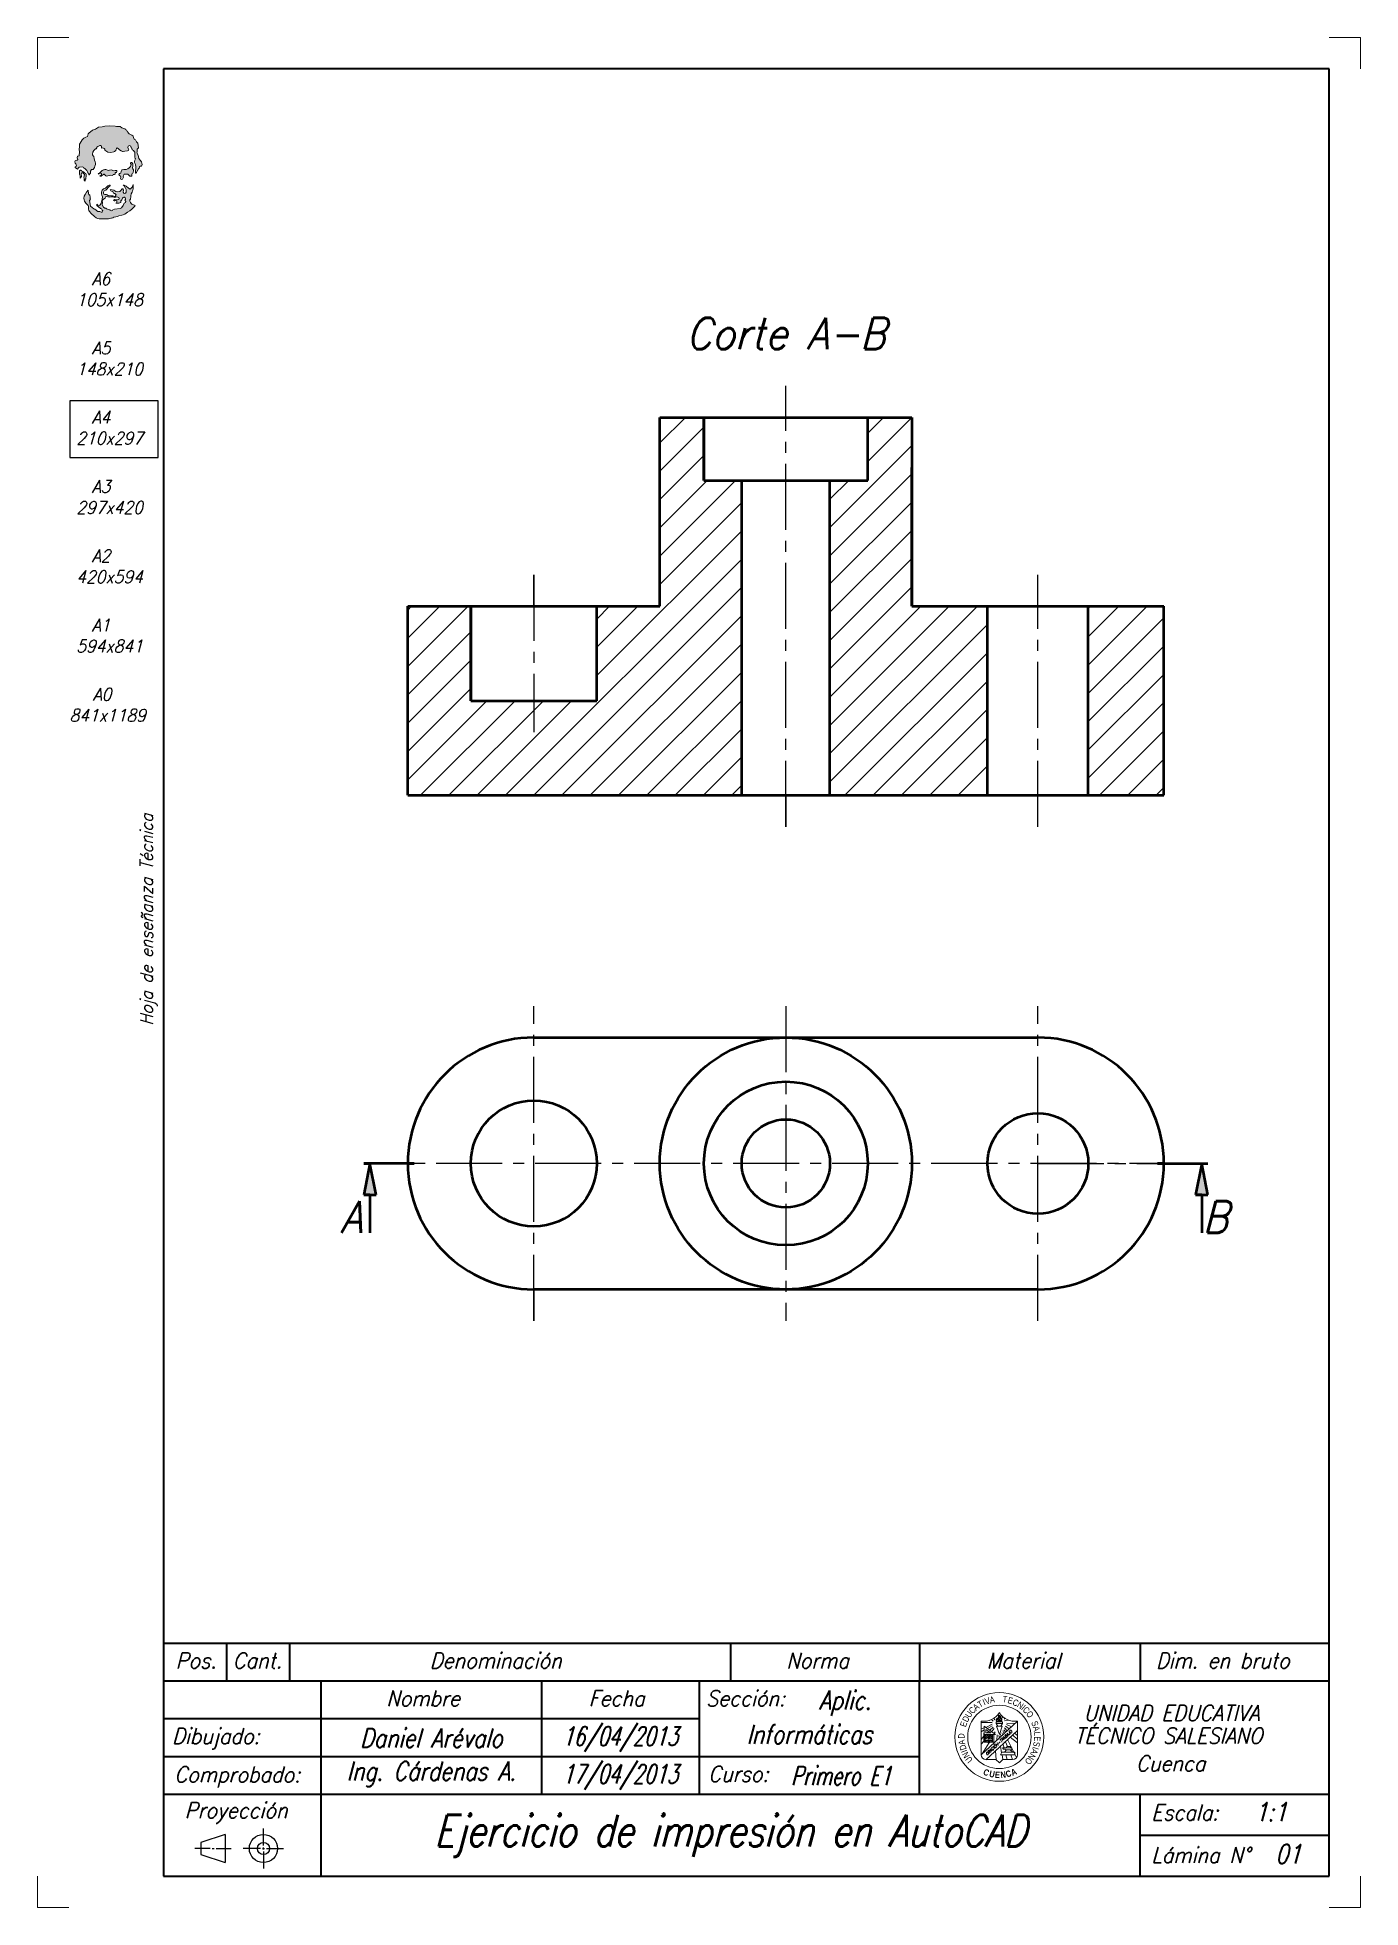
# Model space of a CAD drawing. Header units: millimetres. Extents: x 181 to 391, y 2 to 299.
import ezdxf
from ezdxf.enums import TextEntityAlignment as Align

# ---------------------------------------------------------------- set-up
doc = ezdxf.new("R2010")
doc.units = ezdxf.units.MM
doc.header["$LTSCALE"] = 0.55
doc.linetypes.add('CENTRO2', pattern=[28.575, 19.05, -3.175, 3.175, -3.175])
for name, color, linetype, lineweight in [('CONTINUA FINA', 7, 'Continuous', 25), ('CONTINUA GRUESA', 7, 'Continuous', 50), ('LAMINA 2', 7, 'Continuous', 25), ('LAMINA 3', 7, 'Continuous', 40), ('LAMINA 4', 7, 'Continuous', 13), ('LAMINA 5', 7, 'Continuous', 25), ('LINEA DE EJES', 7, 'CENTRO2', 25)]:
    doc.layers.add(name, color=color, linetype=linetype, lineweight=lineweight)
doc.layers.add('LAMINA 1', color=7, linetype='Continuous')
doc.styles.add('ROMANS', font='romans', dxfattribs={"width": 0.8, "oblique": 15})
doc.styles.add('Rotulación', font='romans.shx', dxfattribs={"oblique": 15, "height": 2.5})
doc.styles.add('tecnica 2.5', font='romans.shx', dxfattribs={"width": 0.9, "oblique": 15, "height": 2.5})
doc.styles.add('tecnica 3.5', font='romans.shx', dxfattribs={"width": 0.9, "oblique": 15, "height": 3.5})
doc.styles.add('tecnica 5', font='romans.shx', dxfattribs={"width": 0.9, "oblique": 15, "height": 5})

msp = doc.modelspace()

# ---------------------------------------------------------------- texts
at = {"layer": 'CONTINUA GRUESA', "style": 'tecnica 5', "oblique": 15, "width": 0.9}
for s, p in [('A', (228.88, 109.28)), ('B', (365.74, 109.28))]:
    msp.add_text(s, height=5, dxfattribs=at).set_placement(p)
at = {"layer": 'LINEA DE EJES', "insert": (299.6, 252.08), "char_height": 5, "attachment_point": 5, "style": 'tecnica 5'}
msp.add_mtext_dynamic_manual_height_columns('Corte A-B', width=40, gutter_width=25, heights=[0], dxfattribs=at)

# ---------------------------------------------------------------- blocks, each defined once
blk = doc.blocks.new('FORMATO_A4_UETS_V2007_')
at = {"layer": 'LAMINA 4'}
h = blk.add_hatch(color=256, dxfattribs=at)
h.paths.add_polyline_path([(15.34, 280.85), (15.25, 281.1), (15.2, 281.29), (15.15, 281.39), (14.96, 281.48), (14.57, 281.68), (14.47, 281.78), (14.37, 281.97), (14.27, 282.12), (14.13, 282.16), (14.03, 282.36), (13.89, 282.46), (13.69, 282.55), (13.4, 282.65), (13.11, 282.82), (12.53, 282.84), (12.33, 282.89), (11.46, 282.94), (10.68, 282.89), (10.29, 282.77), (9.71, 282.75), (9.22, 282.41), (8.73, 282.26), (8.15, 281.78), (8.05, 281.68), (8.01, 281.48), (7.96, 281.24), (7.67, 281.14), (7.37, 281), (7.08, 280.71), (6.79, 280.22), (6.69, 280.03), (6.67, 279.73), (6.62, 279.15), (6.69, 278.86), (6.6, 278.18), (6.35, 278.13), (6.3, 277.89), (6.4, 277.6), (6.3, 277.5), (6.11, 277.45), (6.01, 277.4), (5.96, 277.3), (5.96, 277.21), (6.01, 277.01), (6.11, 276.92), (6.21, 276.62), (6.21, 276.53), (6.11, 276.48), (6.01, 276.45), (6.01, 276.33), (6.38, 276.06), (6.5, 276.3), (6.55, 276.33), (6.64, 276.38), (7.08, 276.45), (7.28, 276.41), (7.35, 276.33), (7.37, 276.24), (7.52, 276.19), (7.76, 275.89), (7.86, 275.85), (7.93, 275.64), (8, 275.51), (8.15, 275.36), (8.15, 275.19), (8.25, 275.17), (8.35, 275.36), (8.44, 275.46), (8.44, 275.75), (8.59, 276.04), (8.64, 276.04), (8.73, 276.02), (8.83, 276.02), (9.03, 276.33), (9.12, 276.53), (9.22, 276.82), (9.22, 277.01), (9.17, 277.21), (9.07, 277.5), (8.98, 277.79), (8.93, 278.08), (8.83, 278.18), (8.76, 278.37), (8.73, 278.47), (8.78, 278.76), (8.93, 279.05), (9.03, 279.15), (9.22, 279.3), (9.32, 279.3), (9.44, 279.44), (9.44, 279.54), (9.61, 279.69), (9.71, 279.73), (9.9, 279.81), (10, 279.83), (10.19, 279.73), (10.19, 279.54), (10.17, 279.39), (10.39, 279.44), (10.58, 279.35), (10.68, 279.25), (10.68, 279.1), (11.16, 278.76), (11.65, 278.71), (12.14, 278.81), (12.23, 278.86), (12.43, 279.03), (12.48, 279.25), (12.53, 279.35), (12.67, 279.44), (12.82, 279.35), (13.01, 279.15), (13.3, 278.96), (13.5, 278.88), (13.59, 278.86), (13.89, 278.91), (14.27, 278.96), (14.47, 279.05), (14.52, 279.15), (14.47, 279.25), (14.35, 279.49), (14.42, 279.73), (14.61, 279.83), (14.81, 279.73), (14.86, 279.44), (15, 279.39), (15.05, 279.15), (15.25, 279.05), (15.34, 278.86), (15.44, 278.76), (15.44, 277.98), (15.51, 277.79), (15.54, 277.69), (15.47, 277.5), (15.39, 277.3), (15.39, 277.11), (15.54, 276.82), (15.59, 276.43), (15.54, 275.55), (15.56, 275.46), (15.64, 275.46), (15.73, 275.55), (15.83, 275.75), (16.02, 276.14), (16.12, 276.24), (16.19, 276.33), (16.22, 276.5), (16.32, 276.53), (16.51, 276.53), (16.61, 276.82), (16.51, 277.21), (16.07, 277.79), (15.98, 278.28), (15.76, 278.67), (15.83, 278.76), (15.83, 279.25), (16.02, 279.44), (15.93, 280.22), (15.73, 280.41), (15.54, 280.71)])
h.paths.add_polyline_path([(7.71, 275.12), (7.74, 275.2), (7.66, 275.37), (7.57, 275.41), (7.47, 275.48), (7.37, 275.6), (7.28, 275.63), (7.18, 275.7), (7.08, 275.75), (6.98, 275.8), (6.96, 275.86), (6.89, 275.89), (6.79, 275.89, 0.414214), (6.69, 275.8), (6.69, 275.21), (6.77, 275.02), (6.77, 274.73), (6.79, 274.63), (6.89, 274.73), (6.96, 274.83), (6.98, 274.92), (6.98, 275.02), (6.94, 275.21), (6.96, 275.26), (6.97, 275.36), (6.96, 275.41), (7.04, 275.51), (7.23, 275.51), (7.37, 275.31), (7.47, 275.21), (7.39, 274.95), (7.36, 274.78), (7.37, 274.73), (7.42, 274.63), (7.42, 274.34), (7.57, 274.19), (7.57, 274.44), (7.67, 274.53), (7.67, 274.73), (7.71, 274.83)])
h.paths.add_polyline_path([(12.33, 275.55), (12.53, 275.55), (12.62, 275.65), (12.62, 275.8, 0.414214), (12.57, 275.85), (12.33, 275.85), (12.14, 275.82), (11.94, 275.85), (11.75, 275.94), (11.46, 275.92), (11.21, 275.85), (11.02, 275.94), (10.87, 276.02), (10.78, 276.04), (10.68, 276.02), (10.58, 275.97), (10.48, 275.94), (10.29, 275.85), (10.14, 275.7), (9.83, 275.46), (9.66, 275.36), (9.71, 275.26), (9.87, 275.41, -1.086319), (10.1, 275.1), (9.9, 274.97), (10.1, 274.95), (10.19, 275), (10.49, 275.23, -0.461268), (10.71, 275.19), (10.78, 275.07), (10.87, 275), (10.97, 274.97), (11.16, 275.02), (11.46, 275.07), (11.65, 275.12), (11.84, 275.07), (11.94, 275.12), (12.04, 275.21), (12.23, 275.24), (12.33, 275.26)])
h.paths.add_polyline_path([(15.25, 275.85), (15.25, 275.94), (15.15, 276.14), (15.1, 276.28), (15.15, 276.53), (15.13, 276.72), (15.15, 276.92), (14.96, 277.11), (14.86, 277.11), (14.76, 277.04), (14.76, 276.96), (14.86, 276.82), (14.76, 276.48), (14.57, 276.28), (14.37, 276.14), (14.08, 276.04), (13.89, 276.02), (13.69, 276.04), (13.5, 275.99), (13.4, 275.94), (13.3, 275.75), (13.21, 275.41), (13.01, 275.36), (12.94, 275.21), (13.01, 275.07), (13.16, 274.97), (13.21, 274.78), (13.18, 274.58), (13.25, 274.49), (13.4, 274.44), (13.5, 274.49), (13.64, 274.78), (13.62, 274.97), (13.69, 275.17), (13.79, 275.26), (14.37, 275.26), (14.69, 274.95), (14.96, 274.97), (14.98, 275.07), (14.96, 275.26), (15.05, 275.36), (15.15, 275.46), (15.17, 275.55)])
h.paths.add_polyline_path([(14.86, 272.15), (15.05, 272.44), (15.08, 272.64), (15.15, 272.74), (15.17, 272.93), (15.2, 273.22), (15.2, 273.61), (15.05, 273.22), (14.86, 273.03), (14.71, 272.88), (14.47, 273.03), (14.08, 273.37), (13.89, 273.46), (13.79, 273.51), (13.59, 273.51), (13.74, 273.42), (13.98, 273.03), (14.08, 272.83), (14.1, 272.64), (14.06, 272.44, -1), (13.62, 272.44), (13.64, 272.71, 0.137555), (13.63, 272.76), (13.62, 272.78), (13.59, 272.87, 0.593772), (13.38, 272.91), (13.21, 272.69), (13.06, 272.54), (12.72, 272.49), (12.43, 272.54), (12.14, 272.74), (11.84, 272.81), (11.55, 272.83), (11.65, 272.64), (11.75, 272.59), (11.94, 272.54), (12.09, 272.25), (12.16, 272.23), (12.29, 272.19, -1.19544), (12.1, 271.76), (11.94, 271.86), (11.65, 271.81), (11.26, 271.86), (11.07, 272.01), (10.97, 272.06), (10.68, 272.06, -0.414214), (10.48, 272.25), (10.48, 272.44, -0.302776), (10.6, 272.62), (10.87, 272.74), (11.36, 273.32), (11.55, 273.42), (11.55, 273.51), (11.41, 273.51), (11.19, 273.42), (10.82, 273.05), (10.48, 272.93), (10.29, 272.74), (10.22, 272.64), (10.19, 272.44), (10.19, 272.15), (10.24, 271.96), (10.34, 271.67), (10.29, 271.28), (10.1, 270.69), (10.05, 270.6), (9.99, 270.43, -0.314197), (9.8, 270.31), (9.61, 270.35), (9.41, 270.5), (9.41, 270.31), (10, 269.82), (10.19, 269.77), (10.27, 269.58), (10.39, 269.43), (10.29, 269.24), (10.1, 269.24), (9.9, 269.33), (9.61, 269.33), (9.12, 269.72), (8.93, 269.77), (8.44, 270.21), (8.25, 271.08), (8.39, 271.18), (8.44, 271.28), (8.39, 271.38), (8.35, 271.57), (8.3, 272.01), (8.15, 272.01), (8.1, 272.25), (8.1, 272.44), (8.05, 272.54), (8.05, 272.74), (7.81, 272.44), (7.57, 272.06), (7.42, 271.76), (7.37, 271.47), (7.4, 271.18), (7.47, 270.99), (7.67, 270.69), (7.86, 270.5), (8.05, 270.31), (8.13, 270.21), (8.13, 269.72), (8.15, 269.53), (8.25, 269.33), (8.54, 269.04), (9.03, 268.56), (9.32, 268.36), (9.51, 268.26), (9.8, 268.17), (11.26, 268.17), (11.46, 268.22), (11.65, 268.31), (11.75, 268.31), (11.94, 268.36), (12.14, 268.46), (12.43, 268.51), (12.72, 268.56), (12.91, 268.65), (13.4, 268.75), (13.59, 268.8), (13.89, 268.95), (14.27, 269.24), (14.66, 269.43), (14.96, 269.72), (15.44, 270.21), (15.49, 270.31), (15.15, 270.45), (14.96, 270.5), (14.86, 270.6), (14.76, 270.79), (14.66, 270.99), (14.66, 271.18), (14.76, 271.28), (14.76, 271.47), (14.81, 271.57), (14.81, 271.86)])
h.paths.add_polyline_path([(13.95, 271.26), (13.89, 271.13), (14.03, 270.94), (13.98, 270.79), (13.74, 270.65), (13.59, 270.31), (13.35, 269.95, -0.247734), (13.11, 269.82), (12.23, 269.72), (11.94, 269.63, -1), (11.55, 269.63), (11.36, 269.63), (10.97, 269.77), (10.87, 269.89), (10.68, 269.89), (10.48, 270.01), (10.29, 270.4), (10.34, 270.79), (10.29, 271.08), (10.48, 271.33), (10.73, 271.47), (10.78, 271.67), (10.97, 271.72), (11.36, 271.62), (11.75, 271.67), (11.94, 271.67), (12.23, 271.57), (12.43, 271.62), (12.62, 271.67), (12.77, 271.62, -1), (12.77, 271.18), (12.23, 271.23), (12.09, 271.08), (12.16, 271.06), (12.23, 271.05), (12.3, 271.06), (12.37, 271.08, -1.15301), (12.43, 270.69), (12.62, 270.65), (12.91, 270.69), (13.21, 270.79), (13.25, 270.94), (13.21, 271.03), (13.4, 271.18), (13.51, 271.47, -1.055127)], flags=16)
h = blk.add_hatch(color=256, dxfattribs=at)
edge = h.paths.add_edge_path()
edge.add_line((152.67, 29.47), (152.67, 29.95))
edge.add_spline(control_points=[(152.67, 29.95), (152.64, 29.97), (152.61, 29.98), (152.57, 29.98), (152.57, 29.97), (152.52, 29.91), (152.51, 29.78), (152.56, 29.54), (152.24, 29.57), (152.38, 29.81), (152.38, 30.03), (152.58, 30.01), (152.58, 30.22), (152.65, 30.22), (152.67, 30.22)], knot_values=[1.721695, 1.721695, 1.721695, 1.721695, 1.781328, 1.796495, 1.796495, 1.796495, 1.967574, 2.083001, 2.203029, 2.390504, 2.519572, 2.588256, 2.740531, 2.785841, 2.785841, 2.785841, 2.785841], degree=3, periodic=0)
edge.add_line((152.67, 30.22), (152.67, 30.52))
edge.add_spline(control_points=[(152.67, 30.52), (152.61, 30.56), (152.5, 30.58), (152.61, 30.1), (152.06, 30.01), (152.2, 29.67), (152.27, 29.47)], knot_values=[0, 0, 0, 0, 0.15117, 0.410637, 0.670845, 1.034622, 1.034622, 1.034622, 1.034622], degree=3, periodic=0)
edge.add_line((152.27, 29.47), (152.67, 29.47))
edge = h.paths.add_edge_path()
edge.add_spline(control_points=[(152.88, 29.47), (152.96, 29.57), (153.11, 29.75), (153.06, 30.1), (152.78, 30.44), (152.67, 30.52)], knot_values=[1.034622, 1.034622, 1.034622, 1.034622, 1.282096, 1.515404, 1.835758, 1.835758, 1.835758, 1.835758], degree=3, periodic=0)
edge.add_line((152.67, 30.52), (152.67, 30.22))
edge.add_spline(control_points=[(152.67, 30.22), (152.7, 30.21), (152.92, 30.03), (153.01, 29.61), (152.68, 29.65), (152.75, 29.82), (152.69, 29.92), (152.67, 29.95)], knot_values=[0.989346, 0.989346, 0.989346, 0.989346, 1.079188, 1.435928, 1.50931, 1.649046, 1.721695, 1.721695, 1.721695, 1.721695], degree=3, periodic=0)
edge.add_line((152.67, 29.95), (152.67, 29.47))
edge.add_line((152.67, 29.47), (152.88, 29.47))
for points in [[(150.34, 27.44), (150.28, 27.44), (150.28, 27.1), (150.34, 27.1)], [(150.34, 27.1), (150.28, 27.1), (150.28, 26.32), (150.34, 26.32)]]:
    blk.add_hatch(color=256, dxfattribs=at).paths.add_polyline_path(points)
h = blk.add_hatch(color=256, dxfattribs=at)
h.paths.add_polyline_path([(150.87, 26.33), (151.01, 26.33, 1), (150.43, 26.33), (150.57, 26.33, -1)])
h.paths.add_polyline_path([(151.45, 26.33), (151.59, 26.33, 1), (151.01, 26.33), (151.15, 26.33, -1)])
at = {"layer": 'LAMINA 2', "color": 7}
for p, q in [((19.15, 239.27), (5.15, 239.27)), ((5.15, 239.27), (5.15, 230.27)), ((19.15, 230.27), (19.15, 239.27)), ((5.15, 230.27), (19.15, 230.27))]:
    blk.add_line(p, q, dxfattribs=at)
at = {"layer": 'LAMINA 2'}
for p, q in [((152.67, 27.1), (152.67, 27.1)), ((35.87, 9.86), (35.87, 12.58)), ((27.39, 9.38), (24.99, 9.38)), ((27.71, 9.38), (28.03, 9.38)), ((28.35, 9.38), (30.75, 9.38)), ((35.39, 9.38), (32.67, 9.38)), ((35.71, 9.38), (36.03, 9.38)), ((35.87, 9.22), (35.87, 9.54)), ((36.35, 9.38), (39.07, 9.38)), ((35.87, 8.9), (35.87, 6.18))]:
    blk.add_line(p, q, dxfattribs=at)
at = {"layer": 'LAMINA 3'}
for p, q in [((20, 292), (20, 5)), ((205, 292), (20, 292)), ((205, 5), (205, 292)), ((20, 42), (205, 42)), ((30, 42), (30, 36)), ((40, 42), (40, 36)), ((110, 42), (110, 36)), ((140, 42), (140, 36)), ((175, 42), (175, 36)), ((20, 36), (205, 36)), ((45, 36), (45, 5)), ((80, 36), (80, 18)), ((105, 36), (105, 18)), ((140, 18), (140, 36)), ((20, 30), (105, 30)), ((20, 24), (140, 24)), ((20, 18), (205, 18)), ((175, 5), (175, 18)), ((175, 11.5), (205, 11.5)), ((20, 5), (205, 5))]:
    blk.add_line(p, q, dxfattribs=at)
at = {"layer": 'LAMINA 4'}
for p, q in [((5, 297), (0, 297)), ((0, 297), (0, 292)), ((210, 297), (205, 297)), ((210, 292), (210, 297)), ((8.73, 282.26), (8.15, 281.78)), ((9.22, 282.41), (8.73, 282.26)), ((9.71, 282.75), (9.22, 282.41)), ((10.29, 282.77), (9.71, 282.75)), ((10.68, 282.89), (10.29, 282.77)), ((11.46, 282.94), (10.68, 282.89)), ((12.33, 282.89), (11.46, 282.94)), ((12.53, 282.84), (12.33, 282.89)), ((13.11, 282.82), (12.53, 282.84)), ((13.4, 282.65), (13.11, 282.82)), ((13.69, 282.55), (13.4, 282.65)), ((13.89, 282.46), (13.69, 282.55)), ((14.03, 282.36), (13.89, 282.46)), ((14.13, 282.16), (14.03, 282.36)), ((14.27, 282.12), (14.13, 282.16)), ((6.67, 279.73), (6.62, 279.15)), ((6.69, 280.03), (6.67, 279.73)), ((6.79, 280.22), (6.69, 280.03)), ((7.08, 280.71), (6.79, 280.22)), ((7.37, 281), (7.08, 280.71)), ((7.67, 281.14), (7.37, 281)), ((7.96, 281.24), (7.67, 281.14)), ((8.01, 281.48), (7.96, 281.24)), ((8.05, 281.68), (8.01, 281.48)), ((8.15, 281.78), (8.05, 281.68)), ((9.03, 279.15), (9.22, 279.3)), ((9.22, 279.3), (9.32, 279.3)), ((9.32, 279.3), (9.44, 279.44)), ((9.44, 279.54), (9.61, 279.69)), ((9.44, 279.44), (9.44, 279.54)), ((9.61, 279.69), (9.71, 279.73)), ((9.71, 279.73), (9.9, 279.81)), ((9.9, 279.81), (10, 279.83)), ((10, 279.83), (10.19, 279.73)), ((10.19, 279.54), (10.17, 279.39)), ((10.17, 279.39), (10.39, 279.44)), ((10.19, 279.73), (10.19, 279.54)), ((10.39, 279.44), (10.58, 279.35)), ((10.58, 279.35), (10.68, 279.25)), ((10.68, 279.25), (10.68, 279.1)), ((12.43, 279.03), (12.48, 279.25)), ((12.48, 279.25), (12.53, 279.35)), ((12.53, 279.35), (12.67, 279.44)), ((12.67, 279.44), (12.82, 279.35)), ((12.82, 279.35), (13.01, 279.15)), ((14.37, 281.97), (14.27, 282.12)), ((14.35, 279.49), (14.42, 279.73)), ((14.47, 279.25), (14.35, 279.49)), ((14.47, 281.78), (14.37, 281.97)), ((14.42, 279.73), (14.61, 279.83)), ((14.57, 281.68), (14.47, 281.78)), ((14.52, 279.15), (14.47, 279.25)), ((14.96, 281.48), (14.57, 281.68)), ((14.61, 279.83), (14.81, 279.73)), ((14.81, 279.73), (14.86, 279.44)), ((14.86, 279.44), (15, 279.39)), ((15.15, 281.39), (14.96, 281.48)), ((15, 279.39), (15.05, 279.15)), ((15.2, 281.29), (15.15, 281.39)), ((15.25, 281.1), (15.2, 281.29)), ((15.34, 280.85), (15.25, 281.1)), ((15.54, 280.71), (15.34, 280.85)), ((15.73, 280.41), (15.54, 280.71)), ((15.93, 280.22), (15.73, 280.41)), ((15.83, 279.25), (16.02, 279.44)), ((15.83, 278.76), (15.83, 279.25)), ((16.02, 279.44), (15.93, 280.22)), ((6.01, 277.4), (5.96, 277.3)), ((5.96, 277.3), (5.96, 277.21)), ((5.96, 277.21), (6.01, 277.01)), ((6.11, 277.45), (6.01, 277.4)), ((6.01, 277.01), (6.11, 276.92)), ((6.11, 276.48), (6.01, 276.45)), ((6.01, 276.45), (6.01, 276.33)), ((6.01, 276.33), (6.38, 276.06)), ((6.3, 277.5), (6.11, 277.45)), ((6.11, 276.92), (6.21, 276.62)), ((6.21, 276.53), (6.11, 276.48)), ((6.21, 276.62), (6.21, 276.53)), ((6.35, 278.13), (6.3, 277.89)), ((6.3, 277.89), (6.4, 277.6)), ((6.4, 277.6), (6.3, 277.5)), ((6.6, 278.18), (6.35, 278.13)), ((6.38, 276.06), (6.5, 276.3)), ((6.5, 276.3), (6.55, 276.33)), ((6.55, 276.33), (6.64, 276.38)), ((6.69, 278.86), (6.6, 278.18)), ((6.62, 279.15), (6.69, 278.86)), ((6.64, 276.38), (7.08, 276.45)), ((7.08, 276.45), (7.28, 276.41)), ((7.28, 276.41), (7.35, 276.33)), ((7.35, 276.33), (7.37, 276.24)), ((7.37, 276.24), (7.52, 276.19)), ((8.73, 278.47), (8.78, 278.76)), ((8.76, 278.37), (8.73, 278.47)), ((8.83, 278.18), (8.76, 278.37)), ((8.78, 278.76), (8.93, 279.05)), ((8.93, 278.08), (8.83, 278.18)), ((8.83, 276.02), (9.03, 276.33)), ((8.93, 279.05), (9.03, 279.15)), ((8.98, 277.79), (8.93, 278.08)), ((9.07, 277.5), (8.98, 277.79)), ((9.03, 276.33), (9.12, 276.53)), ((9.17, 277.21), (9.07, 277.5)), ((9.12, 276.53), (9.22, 276.82)), ((9.22, 277.01), (9.17, 277.21)), ((9.22, 276.82), (9.22, 277.01)), ((10.68, 279.1), (11.16, 278.76)), ((11.16, 278.76), (11.65, 278.71)), ((11.65, 278.71), (12.14, 278.81)), ((12.14, 278.81), (12.23, 278.86)), ((12.23, 278.86), (12.43, 279.03)), ((13.01, 279.15), (13.3, 278.96)), ((13.3, 278.96), (13.5, 278.88)), ((13.5, 278.88), (13.59, 278.86)), ((13.59, 278.86), (13.89, 278.91)), ((13.89, 278.91), (14.27, 278.96)), ((14.27, 278.96), (14.47, 279.05)), ((14.37, 276.14), (14.57, 276.28)), ((14.47, 279.05), (14.52, 279.15)), ((14.57, 276.28), (14.76, 276.48)), ((14.76, 277.04), (14.86, 277.11)), ((14.76, 276.96), (14.76, 277.04)), ((14.86, 276.82), (14.76, 276.96)), ((14.76, 276.48), (14.86, 276.82)), ((14.86, 277.11), (14.96, 277.11)), ((14.96, 277.11), (15.15, 276.92)), ((15.05, 279.15), (15.25, 279.05)), ((15.15, 276.53), (15.1, 276.28)), ((15.1, 276.28), (15.15, 276.14)), ((15.15, 276.92), (15.13, 276.72)), ((15.13, 276.72), (15.15, 276.53)), ((15.25, 279.05), (15.34, 278.86)), ((15.34, 278.86), (15.44, 278.76)), ((15.47, 277.5), (15.39, 277.3)), ((15.39, 277.3), (15.39, 277.11)), ((15.39, 277.11), (15.54, 276.82)), ((15.44, 278.76), (15.44, 277.98)), ((15.44, 277.98), (15.51, 277.79)), ((15.54, 277.69), (15.47, 277.5)), ((15.51, 277.79), (15.54, 277.69)), ((15.54, 276.82), (15.59, 276.43)), ((15.59, 276.43), (15.54, 275.55)), ((15.76, 278.67), (15.83, 278.76)), ((15.98, 278.28), (15.76, 278.67)), ((16.07, 277.79), (15.98, 278.28)), ((16.02, 276.14), (16.12, 276.24)), ((16.51, 277.21), (16.07, 277.79)), ((16.12, 276.24), (16.19, 276.33)), ((16.19, 276.33), (16.22, 276.5)), ((16.22, 276.5), (16.32, 276.53)), ((16.32, 276.53), (16.51, 276.53)), ((16.61, 276.82), (16.51, 277.21)), ((16.51, 276.53), (16.61, 276.82)), ((6.69, 275.21), (6.69, 275.8)), ((6.77, 275.02), (6.69, 275.21)), ((6.77, 274.73), (6.77, 275.02)), ((6.79, 274.63), (6.77, 274.73)), ((6.79, 275.89), (6.89, 275.89)), ((6.89, 274.73), (6.79, 274.63)), ((6.96, 275.86), (6.89, 275.89)), ((6.96, 274.83), (6.89, 274.73)), ((6.96, 275.26), (6.94, 275.21)), ((6.94, 275.21), (6.98, 275.02)), ((6.98, 275.8), (6.96, 275.86)), ((6.96, 275.41), (7.04, 275.51)), ((6.96, 275.41), (6.97, 275.36)), ((6.96, 275.26), (6.97, 275.36)), ((6.98, 274.92), (6.96, 274.83)), ((7.08, 275.75), (6.98, 275.8)), ((6.98, 275.02), (6.98, 274.92)), ((7.23, 275.51), (7.04, 275.51)), ((7.18, 275.7), (7.08, 275.75)), ((7.28, 275.63), (7.18, 275.7)), ((7.37, 275.31), (7.23, 275.51)), ((7.37, 275.6), (7.28, 275.63)), ((7.36, 274.78), (7.39, 274.95)), ((7.37, 274.73), (7.36, 274.78)), ((7.37, 275.6), (7.47, 275.48)), ((7.47, 275.21), (7.37, 275.31)), ((7.42, 274.63), (7.37, 274.73)), ((7.39, 274.95), (7.47, 275.21)), ((7.42, 274.34), (7.42, 274.63)), ((7.57, 274.19), (7.42, 274.34)), ((7.57, 275.41), (7.47, 275.48)), ((7.52, 276.19), (7.76, 275.89)), ((7.66, 275.37), (7.57, 275.41)), ((7.67, 274.53), (7.57, 274.44)), ((7.57, 274.44), (7.57, 274.19)), ((7.66, 275.37), (7.74, 275.2)), ((7.71, 274.83), (7.67, 274.73)), ((7.67, 274.73), (7.67, 274.53)), ((7.74, 275.2), (7.71, 275.12)), ((7.71, 275.12), (7.71, 274.83)), ((7.76, 275.89), (7.86, 275.85)), ((7.86, 275.85), (7.93, 275.64)), ((7.93, 275.64), (8, 275.51)), ((8, 275.51), (8.15, 275.36)), ((8.15, 275.36), (8.15, 275.19)), ((8.15, 275.19), (8.25, 275.17)), ((8.25, 275.17), (8.35, 275.36)), ((8.35, 275.36), (8.44, 275.46)), ((8.44, 275.75), (8.59, 276.04)), ((8.44, 275.46), (8.44, 275.75)), ((8.59, 276.04), (8.64, 276.04)), ((8.64, 276.04), (8.73, 276.02)), ((8.73, 276.02), (8.83, 276.02)), ((9.83, 275.46), (9.66, 275.36)), ((9.66, 275.36), (9.71, 275.26)), ((9.71, 275.26), (9.87, 275.41)), ((9.83, 275.46), (10.14, 275.7)), ((9.9, 274.97), (10.1, 275.1)), ((9.9, 274.97), (10.1, 274.95)), ((10.1, 274.95), (10.19, 275)), ((10.29, 275.85), (10.14, 275.7)), ((10.19, 275), (10.49, 275.23)), ((10.48, 275.94), (10.29, 275.85)), ((10.58, 275.97), (10.48, 275.94)), ((10.68, 276.02), (10.58, 275.97)), ((10.78, 276.04), (10.68, 276.02)), ((10.78, 275.07), (10.71, 275.19)), ((10.87, 276.02), (10.78, 276.04)), ((10.78, 275.07), (10.87, 275)), ((11.19, 273.42), (10.82, 273.05)), ((11.02, 275.94), (10.87, 276.02)), ((10.87, 275), (10.97, 274.97)), ((10.87, 272.74), (11.36, 273.32)), ((10.97, 274.97), (11.16, 275.02)), ((11.21, 275.85), (11.02, 275.94)), ((11.16, 275.02), (11.46, 275.07)), ((11.41, 273.51), (11.19, 273.42)), ((11.46, 275.92), (11.21, 275.85)), ((11.36, 273.32), (11.55, 273.42)), ((11.55, 273.51), (11.41, 273.51)), ((11.75, 275.94), (11.46, 275.92)), ((11.46, 275.07), (11.65, 275.12)), ((11.55, 273.42), (11.55, 273.51)), ((11.65, 275.12), (11.84, 275.07)), ((11.94, 275.85), (11.75, 275.94)), ((11.84, 275.07), (11.94, 275.12)), ((12.14, 275.82), (11.94, 275.85)), ((11.94, 275.12), (12.04, 275.21)), ((12.04, 275.21), (12.23, 275.24)), ((12.33, 275.85), (12.14, 275.82)), ((12.23, 275.24), (12.33, 275.26)), ((12.57, 275.85), (12.33, 275.85)), ((12.33, 275.26), (12.33, 275.55)), ((12.33, 275.55), (12.53, 275.55)), ((12.53, 275.55), (12.62, 275.65)), ((12.62, 275.65), (12.62, 275.8)), ((12.94, 275.21), (13.01, 275.36)), ((13.01, 275.07), (12.94, 275.21)), ((13.01, 275.36), (13.21, 275.41)), ((13.16, 274.97), (13.01, 275.07)), ((13.21, 274.78), (13.16, 274.97)), ((13.18, 274.58), (13.21, 274.78)), ((13.25, 274.49), (13.18, 274.58)), ((13.21, 275.41), (13.3, 275.75)), ((13.4, 274.44), (13.25, 274.49)), ((13.3, 275.75), (13.4, 275.94)), ((13.4, 275.94), (13.5, 275.99)), ((13.5, 274.49), (13.4, 274.44)), ((13.5, 275.99), (13.69, 276.04)), ((13.64, 274.78), (13.5, 274.49)), ((13.79, 273.51), (13.59, 273.51)), ((13.59, 273.51), (13.74, 273.42)), ((13.69, 275.17), (13.62, 274.97)), ((13.62, 274.97), (13.64, 274.78)), ((13.69, 276.04), (13.89, 276.02)), ((13.79, 275.26), (13.69, 275.17)), ((13.74, 273.42), (13.98, 273.03)), ((14.37, 275.26), (13.79, 275.26)), ((13.89, 273.46), (13.79, 273.51)), ((13.89, 276.02), (14.08, 276.04)), ((14.08, 273.37), (13.89, 273.46)), ((14.08, 276.04), (14.37, 276.14)), ((14.47, 273.03), (14.08, 273.37)), ((14.69, 274.95), (14.37, 275.26)), ((14.96, 274.97), (14.69, 274.95)), ((15.05, 275.36), (14.96, 275.26)), ((14.96, 275.26), (14.98, 275.07)), ((14.98, 275.07), (14.96, 274.97)), ((15.15, 275.46), (15.05, 275.36)), ((15.2, 273.61), (15.05, 273.22)), ((15.15, 276.14), (15.25, 275.94)), ((15.17, 275.55), (15.15, 275.46)), ((15.25, 275.85), (15.17, 275.55)), ((15.2, 273.22), (15.2, 273.61)), ((15.25, 275.94), (15.25, 275.85)), ((15.54, 275.55), (15.56, 275.46)), ((15.56, 275.46), (15.64, 275.46)), ((15.64, 275.46), (15.73, 275.55)), ((15.73, 275.55), (15.83, 275.75)), ((15.83, 275.75), (16.02, 276.14)), ((7.42, 271.76), (7.37, 271.47)), ((7.37, 271.47), (7.4, 271.18)), ((7.4, 271.18), (7.47, 270.99)), ((7.57, 272.06), (7.42, 271.76)), ((7.47, 270.99), (7.67, 270.69)), ((7.81, 272.44), (7.57, 272.06)), ((7.67, 270.69), (7.86, 270.5)), ((8.05, 272.74), (7.81, 272.44)), ((7.86, 270.5), (8.05, 270.31)), ((8.05, 272.54), (8.05, 272.74)), ((8.1, 272.44), (8.05, 272.54)), ((8.05, 270.31), (8.13, 270.21)), ((8.1, 272.25), (8.1, 272.44)), ((8.15, 272.01), (8.1, 272.25)), ((8.3, 272.01), (8.15, 272.01)), ((8.25, 271.08), (8.39, 271.18)), ((8.44, 270.21), (8.25, 271.08)), ((8.35, 271.57), (8.3, 272.01)), ((8.39, 271.38), (8.35, 271.57)), ((8.44, 271.28), (8.39, 271.38)), ((8.39, 271.18), (8.44, 271.28)), ((9.61, 270.35), (9.41, 270.5)), ((9.41, 270.5), (9.41, 270.31)), ((9.41, 270.31), (10, 269.82)), ((9.8, 270.31), (9.61, 270.35)), ((10.05, 270.6), (9.99, 270.43)), ((10.1, 270.69), (10.05, 270.6)), ((10.29, 271.28), (10.1, 270.69)), ((10.22, 272.64), (10.19, 272.44)), ((10.19, 272.44), (10.19, 272.15)), ((10.19, 272.15), (10.24, 271.96)), ((10.29, 272.74), (10.22, 272.64)), ((10.24, 271.96), (10.34, 271.67)), ((10.48, 272.93), (10.29, 272.74)), ((10.34, 271.67), (10.29, 271.28)), ((10.48, 271.33), (10.29, 271.08)), ((10.29, 271.08), (10.34, 270.79)), ((10.34, 270.79), (10.29, 270.4)), ((10.29, 270.4), (10.48, 270.01)), ((10.82, 273.05), (10.48, 272.93)), ((10.48, 272.44), (10.48, 272.25)), ((10.73, 271.47), (10.48, 271.33)), ((10.87, 272.74), (10.6, 272.62)), ((10.97, 272.06), (10.68, 272.06)), ((10.78, 271.67), (10.73, 271.47)), ((10.97, 271.72), (10.78, 271.67)), ((11.07, 272.01), (10.97, 272.06)), ((11.36, 271.62), (10.97, 271.72)), ((11.26, 271.86), (11.07, 272.01)), ((11.65, 271.81), (11.26, 271.86)), ((11.75, 271.67), (11.36, 271.62)), ((11.84, 272.81), (11.55, 272.83)), ((11.55, 272.83), (11.65, 272.64)), ((11.65, 272.64), (11.75, 272.59)), ((11.94, 271.86), (11.65, 271.81)), ((11.75, 272.59), (11.94, 272.54)), ((11.94, 271.67), (11.75, 271.67)), ((12.14, 272.74), (11.84, 272.81)), ((11.94, 272.54), (12.09, 272.25)), ((11.94, 271.86), (12.1, 271.76)), ((12.23, 271.57), (11.94, 271.67)), ((12.09, 272.25), (12.16, 272.23)), ((12.09, 271.08), (12.23, 271.23)), ((12.16, 271.06), (12.09, 271.08)), ((12.43, 272.54), (12.14, 272.74)), ((12.16, 272.23), (12.29, 272.19)), ((12.16, 271.06), (12.23, 271.05)), ((12.43, 271.62), (12.23, 271.57)), ((12.23, 271.23), (12.77, 271.18)), ((12.23, 271.05), (12.3, 271.06)), ((12.3, 271.06), (12.37, 271.08)), ((12.72, 272.49), (12.43, 272.54)), ((12.62, 271.67), (12.43, 271.62)), ((12.62, 270.65), (12.43, 270.69)), ((12.77, 271.62), (12.62, 271.67)), ((12.91, 270.69), (12.62, 270.65)), ((13.06, 272.54), (12.72, 272.49)), ((13.21, 270.79), (12.91, 270.69)), ((13.21, 272.69), (13.06, 272.54)), ((13.21, 272.69), (13.38, 272.91)), ((13.4, 271.18), (13.21, 271.03)), ((13.21, 271.03), (13.25, 270.94)), ((13.25, 270.94), (13.21, 270.79)), ((13.59, 270.31), (13.35, 269.95)), ((13.4, 271.18), (13.51, 271.47)), ((13.62, 272.78), (13.59, 272.87)), ((13.59, 270.31), (13.74, 270.65)), ((13.63, 272.76), (13.62, 272.78)), ((13.62, 272.44), (13.64, 272.71)), ((13.74, 270.65), (13.98, 270.79)), ((13.89, 271.13), (13.95, 271.26)), ((14.03, 270.94), (13.89, 271.13)), ((13.98, 273.03), (14.08, 272.83)), ((13.98, 270.79), (14.03, 270.94)), ((14.1, 272.64), (14.06, 272.44)), ((14.08, 272.83), (14.1, 272.64)), ((14.71, 272.88), (14.47, 273.03)), ((14.66, 271.18), (14.76, 271.28)), ((14.66, 270.99), (14.66, 271.18)), ((14.76, 270.79), (14.66, 270.99)), ((14.86, 273.03), (14.71, 272.88)), ((14.76, 271.47), (14.81, 271.57)), ((14.76, 271.28), (14.76, 271.47)), ((14.86, 270.6), (14.76, 270.79)), ((14.81, 271.86), (14.86, 272.15)), ((14.81, 271.57), (14.81, 271.86)), ((15.05, 273.22), (14.86, 273.03)), ((14.86, 272.15), (15.05, 272.44)), ((14.96, 270.5), (14.86, 270.6)), ((15.15, 270.45), (14.96, 270.5)), ((15.05, 272.44), (15.08, 272.64)), ((15.08, 272.64), (15.15, 272.74)), ((15.15, 272.74), (15.17, 272.93)), ((15.49, 270.31), (15.15, 270.45)), ((15.17, 272.93), (15.2, 273.22)), ((15.44, 270.21), (15.49, 270.31)), ((8.13, 270.21), (8.13, 269.72)), ((8.13, 269.72), (8.15, 269.53)), ((8.15, 269.53), (8.25, 269.33)), ((8.25, 269.33), (8.54, 269.04)), ((8.93, 269.77), (8.44, 270.21)), ((8.54, 269.04), (9.03, 268.56)), ((9.12, 269.72), (8.93, 269.77)), ((9.03, 268.56), (9.32, 268.36)), ((9.61, 269.33), (9.12, 269.72)), ((9.32, 268.36), (9.51, 268.26)), ((9.51, 268.26), (9.8, 268.17)), ((9.9, 269.33), (9.61, 269.33)), ((9.8, 268.17), (11.26, 268.17)), ((10.1, 269.24), (9.9, 269.33)), ((10, 269.82), (10.19, 269.77)), ((10.29, 269.24), (10.1, 269.24)), ((10.19, 269.77), (10.27, 269.58)), ((10.27, 269.58), (10.39, 269.43)), ((10.39, 269.43), (10.29, 269.24)), ((10.48, 270.01), (10.68, 269.89)), ((10.68, 269.89), (10.87, 269.89)), ((10.87, 269.89), (10.97, 269.77)), ((10.97, 269.77), (11.36, 269.63)), ((11.26, 268.17), (11.46, 268.22)), ((11.36, 269.63), (11.55, 269.63)), ((11.46, 268.22), (11.65, 268.31)), ((11.65, 268.31), (11.75, 268.31)), ((11.75, 268.31), (11.94, 268.36)), ((11.94, 269.63), (12.23, 269.72)), ((11.94, 268.36), (12.14, 268.46)), ((12.14, 268.46), (12.43, 268.51)), ((12.23, 269.72), (13.11, 269.82)), ((12.43, 268.51), (12.72, 268.56)), ((12.72, 268.56), (12.91, 268.65)), ((12.91, 268.65), (13.4, 268.75)), ((13.4, 268.75), (13.59, 268.8)), ((13.59, 268.8), (13.89, 268.95)), ((13.89, 268.95), (14.27, 269.24)), ((14.27, 269.24), (14.66, 269.43)), ((14.66, 269.43), (14.96, 269.72)), ((14.96, 269.72), (15.44, 270.21)), ((151.68, 29.61), (151.43, 29.85)), ((151.94, 29.83), (151.79, 30.06)), ((153.11, 30.14), (153.31, 30.23)), ((153.42, 29.94), (153.55, 30.05)), ((153.5, 29.66), (154.18, 29.74)), ((155.55, 29.62), (149.78, 24.27)), ((149.78, 29.62), (149.78, 24.27)), ((151.55, 29.37), (149.78, 29.37)), ((150.25, 28.53), (149.78, 28.36)), ((150.25, 28.21), (149.78, 27.93)), ((150.22, 27.2), (149.78, 26.71)), ((150.22, 27.71), (150.25, 27.71)), ((150.22, 26.27), (150.22, 27.71)), ((150.25, 28.8), (150.25, 27.47)), ((152.06, 27.47), (150.25, 28.8)), ((150.25, 27.47), (152.06, 27.47)), ((150.28, 26.32), (150.28, 27.44)), ((150.28, 27.44), (150.34, 27.44)), ((150.34, 27.44), (150.34, 26.32)), ((150.43, 27.28), (150.43, 26.33)), ((151.52, 29.11), (150.51, 28.62)), ((151.29, 27.73), (150.51, 28.3)), ((150.51, 28.3), (150.51, 27.73)), ((150.51, 27.73), (151.29, 27.73)), ((155.55, 28.13), (150.52, 23.47)), ((150.94, 27.98), (150.74, 27.73)), ((151.55, 28.86), (150.78, 28.42)), ((151.01, 27.28), (151.01, 26.33)), ((151.01, 27.28), (151.01, 26.33)), ((151.68, 28.65), (151.15, 28.15)), ((151.87, 28.45), (151.44, 27.93)), ((151.59, 27.28), (151.59, 26.33)), ((151.8, 26.27), (151.8, 27.47)), ((152, 27.93), (151.82, 27.65)), ((152.67, 29.47), (152.16, 29.47)), ((152.16, 29.47), (152.16, 29.21)), ((152.16, 29.21), (152.67, 29.21)), ((152.16, 29.21), (152.44, 28.79)), ((152.21, 28.79), (152.67, 27.47)), ((152.67, 28.79), (152.21, 28.79)), ((152.3, 27.45), (152.27, 26.57)), ((152.57, 27.32), (152.7, 26.98)), ((152.67, 29.47), (153.17, 29.47)), ((153.17, 29.21), (152.67, 29.21)), ((153.12, 28.79), (152.67, 27.47)), ((152.67, 28.79), (153.12, 28.79)), ((152.75, 27.71), (152.94, 27.2)), ((153.17, 29.21), (152.89, 28.79)), ((153.08, 27.73), (153.22, 27.45)), ((153.17, 29.47), (153.17, 29.21)), ((153.2, 28.08), (153.45, 27.66)), ((153.37, 28.25), (153.68, 27.88)), ((153.46, 28.52), (153.89, 28.08)), ((153.66, 28.83), (154.23, 28.39)), ((153.8, 29.05), (154.57, 28.71)), ((153.85, 29.31), (155.15, 29.24)), ((154.41, 27.08), (155.55, 26.17)), ((154.77, 27.41), (155.55, 26.67)), ((155.09, 27.7), (155.55, 27.33)), ((155.55, 29.62), (155.55, 24.27)), ((150.22, 26.44), (149.78, 25.94)), ((151.01, 26.12), (149.95, 24.43)), ((150.84, 26.27), (150.22, 26.27)), ((150.34, 26.32), (150.28, 26.32)), ((150.43, 26.33), (150.57, 26.33)), ((150.84, 26.27), (151.01, 26.12)), ((150.87, 26.33), (151.01, 26.33)), ((151.01, 26.33), (151.15, 26.33)), ((151.18, 26.27), (151.01, 26.12)), ((151.18, 26.27), (151.8, 26.27)), ((151.45, 26.33), (151.59, 26.33)), ((152.04, 24.88), (152.16, 23.47)), ((152.84, 25.62), (153.03, 24.58)), ((153.07, 24.66), (152.86, 24.26)), ((152.86, 24.26), (155.15, 24.26)), ((153.47, 24.66), (153.07, 24.66)), ((153.1, 24.26), (153.23, 23.5)), ((153.16, 25.39), (154.63, 25.39)), ((153.35, 25.15), (153.16, 25.39)), ((153.24, 25.99), (153.41, 25.39)), ((153.64, 25.15), (153.35, 25.15)), ((153.47, 24.66), (153.81, 25.07)), ((154.8, 24.66), (153.47, 24.66)), ((153.62, 26.34), (153.95, 25.59)), ((153.69, 25.07), (153.64, 25.15)), ((154.63, 25.07), (153.69, 25.07)), ((153.71, 24.26), (153.92, 23.5)), ((153.84, 25.59), (153.74, 25.39)), ((154.46, 25.59), (153.84, 25.59)), ((153.97, 26.67), (155.41, 23.83)), ((154.8, 24.66), (154.4, 25.07)), ((154.46, 25.39), (154.46, 25.59)), ((154.5, 24.26), (154.77, 23.5)), ((154.63, 25.39), (154.63, 25.07)), ((155.15, 24.66), (154.8, 24.66)), ((155.15, 24.26), (155.15, 24.66)), ((150.55, 23.5), (152.12, 23.5)), ((152.12, 23.5), (152.67, 23)), ((153.21, 23.5), (152.67, 23)), ((154.78, 23.5), (153.21, 23.5)), ((0, 5), (0, 0)), ((210, 0), (210, 5)), ((0, 0), (5, 0)), ((205, 0), (210, 0))]:
    blk.add_line(p, q, dxfattribs=at)
for radius in [7.05, 5.03]:
    blk.add_circle((152.67, 27.1), radius, dxfattribs=at)
for centre, radius, start, end in [((6.79, 275.8), 0.0972, 90, 180), ((10, 275.26), 0.194, 302.3335, 131.8103), ((10.58, 275.12), 0.146, 29.2776, 128.3271), ((12.57, 275.8), 0.0486, 0, 90), ((9.8, 270.5), 0.194, 270, 339.7703), ((10.68, 272.44), 0.194, 112.6199, 180), ((10.68, 272.25), 0.194, 180, 270), ((12.23, 271.96), 0.243, 236.1962, 76.5446), ((12.43, 270.89), 0.194, 270, 106.2602), ((12.77, 271.4), 0.219, 270, 90), ((13.47, 272.83), 0.121, 19.3263, 142.1289), ((13.74, 271.38), 0.243, 331.9275, 158.0737), ((13.84, 272.44), 0.219, 180, 0), ((13.54, 272.72), 0.0972, 355.2364, 26.5651), ((11.75, 269.63), 0.194, 180, 0), ((13.11, 270.11), 0.292, 270, 325.6559), ((150.22, 32.43), 2.85, 261.1703, 329.3591), ((155.12, 32.43), 2.85, 210.6409, 278.8297), ((150.72, 27.28), 0.289, 137.9015, 180), ((150.72, 27.28), 0.289, 0, 42.0985), ((151.3, 27.28), 0.289, 137.9015, 180), ((151.3, 27.28), 0.289, 0, 42.0985), ((150.55, 24.27), 0.77, 180, 270), ((150.72, 26.33), 0.289, 0, 180), ((150.72, 26.33), 0.152, 0, 180), ((151.3, 26.33), 0.289, 0, 180), ((151.3, 26.33), 0.152, 0, 180), ((154.78, 24.27), 0.77, 270, 0)]:
    blk.add_arc(centre, radius, start, end, dxfattribs=at)
blk.add_open_spline([(152.27, 29.47), (152.2, 29.67), (152.06, 30.01), (152.61, 30.1), (152.45, 30.81), (153.05, 30.16), (153.11, 29.75), (152.96, 29.57), (152.88, 29.47)], degree=3, knots=[0, 0, 0, 0, 0.363777, 0.623986, 0.883452, 1.354977, 1.588285, 1.835758, 1.835758, 1.835758, 1.835758], dxfattribs=at)
blk.add_open_spline([(152.27, 29.47), (152.2, 29.67), (152.06, 30.01), (152.61, 30.1), (152.45, 30.81), (153.05, 30.16), (153.11, 29.75), (152.96, 29.57), (152.88, 29.47)], degree=3, knots=[0, 0, 0, 0, 0.363777, 0.623986, 0.883452, 1.354977, 1.588285, 1.835758, 1.835758, 1.835758, 1.835758], dxfattribs=at)
at = {"layer": 'LAMINA 4', "start_tangent": (-0.6303, -0.776352), "end_tangent": (-0.6303, -0.776352)}
blk.add_spline([(152.57, 29.97), (152.52, 29.74), (152.51, 29.58), (152.34, 29.59), (152.36, 29.85), (152.43, 30.01), (152.52, 30.03), (152.62, 30.21), (152.78, 30.13), (152.84, 29.64), (152.74, 29.66), (152.72, 29.85), (152.59, 29.98), (152.57, 29.97)], degree=3, dxfattribs=at)
blk.add_spline([(152.57, 29.97), (152.52, 29.74), (152.51, 29.58), (152.34, 29.59), (152.36, 29.85), (152.43, 30.01), (152.52, 30.03), (152.62, 30.21), (152.78, 30.13), (152.84, 29.64), (152.74, 29.66), (152.72, 29.85), (152.59, 29.98), (152.57, 29.97)], degree=3, dxfattribs=at)
at = {"layer": 'LAMINA 4'}
for points in [[(150.49, 26.97), (150.62, 27.11), (150.83, 27.11), (150.94, 27)], [(150.49, 26.97), (150.62, 27.11), (150.83, 27.11), (150.94, 27)], [(150.51, 27.2), (150.67, 27.32), (150.94, 27.22)], [(150.51, 27.2), (150.67, 27.32), (150.94, 27.22)], [(150.53, 26.75), (150.61, 26.9), (150.76, 26.94), (150.9, 26.89), (150.93, 26.76)], [(150.53, 26.75), (150.61, 26.9), (150.76, 26.94), (150.9, 26.89), (150.93, 26.76)], [(151.07, 27.17), (151.22, 27.32), (151.37, 27.3), (151.52, 27.17)], [(151.07, 27.17), (151.22, 27.32), (151.37, 27.3), (151.52, 27.17)], [(151.12, 26.95), (151.21, 27.13), (151.39, 27.14), (151.5, 26.97)], [(151.12, 26.95), (151.21, 27.13), (151.39, 27.14), (151.5, 26.97)], [(151.13, 26.75), (151.19, 26.91), (151.34, 26.92), (151.52, 26.73)], [(151.13, 26.75), (151.19, 26.91), (151.34, 26.92), (151.52, 26.73)]]:
    blk.add_spline(points, degree=3, dxfattribs=at)
at = {"layer": 'LAMINA 5'}
for p, q in [((29.79, 11.62), (25.95, 10.34)), ((25.95, 10.34), (25.95, 8.42)), ((29.79, 11.62), (29.79, 7.14)), ((25.95, 8.42), (29.79, 7.14))]:
    blk.add_line(p, q, dxfattribs=at)
for radius in [2.24, 0.96]:
    blk.add_circle((35.87, 9.38), radius, dxfattribs=at)
at = {"layer": 'LAMINA 1', "color": 7, "style": 'ROMANS', "oblique": 15, "flags": 8}
for tag, height, width, p in [('SECCION1', 3, 0.8, (128.17, 32.52)), ('NOMBRE', 3, 0.8, (62.5, 27)), ('FECHA', 3, 0.7, (92.5, 27)), ('SECCION2', 3, 0.8, (122.5, 27.61)), ('NOMBRE', 3, 0.8, (62.5, 21.19)), ('FECHA', 3, 0.7, (92.5, 21)), ('CURSO', 3, 0.7, (127.56, 21)), ('TITULO-ARR', 3, 0.8, (110, 13.63)), ('ESCALA:', 3, 0.8, (195.75, 15.2)), ('TITULO', 5, 0.8, (110, 11.5)), ('TITULO-ABA', 3, 0.8, (110, 8.98)), ('N', 3, 0.8, (198.51, 8.5))]:
    blk.add_attdef(tag, text='', height=height, dxfattribs=dict(at, width=width)).set_placement(p, align=Align.MIDDLE)
at = {"layer": 'LAMINA 2', "color": 7, "char_height": 2, "width": 26.0715, "attachment_point": 1, "style": 'tecnica 2.5'}
for s, insert in [('  A6\\P105x148', (6.16, 259.67)), ('  A5\\P148x210', (6.16, 248.67)), ('  A4\\P210x297', (6.16, 237.67)), ('  A3\\P297x420', (6.16, 226.67)), ('  A2\\P420x594', (6.16, 215.67)), ('  A1\\P594x841', (6.16, 204.67)), ('   A0\\P841x1189', (5.09, 193.67))]:
    blk.add_mtext(s, dxfattribs=dict(at, insert=insert))
at = {"layer": 'LAMINA 2', "color": 7, "insert": (16.33, 140.11), "char_height": 2, "width": 39.5943, "attachment_point": 1, "rotation": 90, "style": 'tecnica 2.5'}
blk.add_mtext('Hoja de enseñanza Técnica', dxfattribs=at)
at = {"layer": 'LAMINA 4', "style": 'Rotulación', "oblique": 15}
blk.add_text('ORACIÓN-TRABAJO', height=0.44, rotation=43, dxfattribs=at).set_placement((150.72, 24.12))
at = {"layer": 'LAMINA 4', "char_height": 1.0125, "width": 2.1663, "attachment_point": 1}
for s, insert, rotation in [('{\\fArial|b0|i0|c0|p34;\\W0.8;T}', (149.07, 32.57), 30.9122), ('{\\fArial|b0|i0|c0|p34;\\W0.8;I}', (149.88, 33.02), 22.7304), ('{\\fArial|b0|i0|c0|p34;\\W0.8;V}', (150.24, 33.18), 19.3061), ('{\\fArial|b0|i0|c0|p34;\\W0.8;A}', (151.03, 33.43), 12.0865), ('{\\fArial|b0|i0|c0|p34;\\W0.8;T}', (153.26, 33.62), 352.3927), ('{\\fArial|b0|i0|c0|p34;\\W0.8;E}', (154.18, 33.47), 344.2109), ('{\\fArial|b0|i0|c0|p34;\\W0.8;C}', (155.07, 33.18), 336.0291), ('{\\fArial|b0|i0|c0|p34;\\W0.8;N}', (155.91, 32.78), 327.8473), ('{\\fArial|b0|i0|c0|p34;\\W0.8;D}', (146.71, 29.8), 63.1856), ('{\\fArial|b0|i0|c0|p34;\\W0.8;U}', (147.15, 30.62), 55.0037), ('{\\fArial|b0|i0|c0|p34;\\W0.8;C}', (147.71, 31.37), 46.8219), ('{\\fArial|b0|i0|c0|p34;\\W0.8;A}', (148.33, 32), 39.094), ('{\\fArial|b0|i0|c0|p34;\\W0.8;I}', (156.69, 32.26), 319.6654), ('{\\fArial|b0|i0|c0|p34;\\W0.8;C}', (156.98, 32.02), 316.4044), ('{\\fArial|b0|i0|c0|p34;\\W0.8;O}', (157.63, 31.36), 308.2226), ('{\\fArial|b0|i0|c0|p34;\\W0.8;D}', (146.13, 26.82), 89.9927), ('{\\fArial|b0|i0|c0|p34;\\W0.8;E}', (146.38, 28.92), 71.4162), ('{\\fArial|b0|i0|c0|p34;\\W0.8;S}', (158.64, 29.77), 291.7086), ('{\\fArial|b0|i0|c0|p34;\\W0.8;A}', (158.96, 28.9), 283.5268), ('{\\fArial|b0|i0|c0|p34;\\W0.8;L}', (159.15, 27.98), 275.345), ('{\\fArial|b0|i0|c0|p34;\\W0.8;E}', (159.21, 27.16), 268.128), ('{\\fArial|b0|i0|c0|p34;\\W0.8;A}', (146.26, 25.77), 99.2838), ('{\\fArial|b0|i0|c0|p34;\\W0.8;D}', (146.52, 24.86), 107.5779), ('{\\fArial|b0|i0|c0|p34;\\W0.8;I}', (146.66, 24.49), 111.0201), ('{\\fArial|b0|i0|c0|p34;\\W0.8;N}', (147.13, 23.6), 119.8315), ('{\\fArial|b0|i0|c0|p34;\\W0.8;U}', (147.72, 22.81), 128.4995), ('{\\fArial|b0|i0|c0|p34;\\W0.8;N}', (158.48, 24.09), 240.2516), ('{\\fArial|b0|i0|c0|p34;\\W0.8;A}', (158.85, 24.95), 248.4334), ('{\\fArial|b0|i0|c0|p34;\\W0.8;I}', (158.96, 25.31), 251.7644), ('{\\fArial|b0|i0|c0|p34;\\W0.8;S}', (159.15, 26.23), 259.9462), ('{\\fArial|b1|i0|c0|p34;\\W0.8;C}', (150.4, 22.1), 336.4292), ('{\\fArial|b1|i0|c0|p34;\\W0.8;U}', (151.2, 21.77), 348.4041), ('{\\fArial|b1|i0|c0|p34;\\W0.8;E}', (152, 21.6), 356.711), ('{\\fArial|b1|i0|c0|p34;\\W0.8;N}', (152.8, 21.55), 6.01), ('{\\fArial|b1|i0|c0|p34;\\W0.8;C}', (153.55, 21.61), 17.5065), ('{\\fArial|b1|i0|c0|p34;\\W0.8;A}', (154.36, 21.83), 22.6659), ('{\\fArial|b0|i0|c0|p34;\\W0.8;O}', (157.99, 23.3), 232.0698)]:
    blk.add_mtext(s, dxfattribs=dict(at, insert=insert, rotation=rotation))
at = {"layer": 'LAMINA 5', "char_height": 2.5, "attachment_point": 1}
for s, insert, width, style in [('Pos.', (21.94, 40.48), 26.0715, 'tecnica 2.5'), ('Cant.', (31, 40.48), 26.0715, 'tecnica 2.5'), ('Denominación', (62.28, 40.48), 26.0715, 'tecnica 2.5'), ('Norma', (118.86, 40.48), 26.0715, 'tecnica 2.5'), ('Material', (150.66, 40.48), 26.0715, 'tecnica 2.5'), ('Dim. en bruto', (177.52, 40.48), 31.0519, 'tecnica 2.5'), ('Nombre', (55.38, 34.48), 26.0715, 'tecnica 2.5'), ('Fecha', (87.49, 34.48), 26.0715, 'tecnica 2.5'), ('Sección:', (106.12, 34.48), 26.0715, 'tecnica 2.5'), ('UNIDAD EDUCATIVA', (166.07, 32.16), 48.1795, 'tecnica 3.5'), ('Dibujado:', (21.38, 28.48), 26.0715, 'tecnica 2.5'), ('TÉCNICO SALESIANO', (164.62, 28.53), 55.9132, 'tecnica 3.5'), ('Cuenca', (174.38, 24.15), 55.9132, 'tecnica 3.5'), ('Comprobado:', (21.75, 22.39), 26.0715, 'tecnica 2.5'), ('Curso:', (106.48, 22.48), 26.0715, 'tecnica 2.5'), ('Proyección', (23.39, 16.71), 26.0715, 'tecnica 2.5'), ('Escala:', (176.82, 16.35), 26.0715, 'tecnica 2.5'), ('Lámina N%%D', (176.82, 9.59), 26.0715, 'tecnica 2.5')]:
    blk.add_mtext(s, dxfattribs=dict(at, insert=insert, width=width, style=style))

# ---------------------------------------------------------------- hatches: boundary and pattern name
at = {"layer": 'CONTINUA FINA'}
h = msp.add_hatch(dxfattribs=at)
h.set_pattern_fill('LINE', color=256, angle=45, style=0)
h.paths.add_polyline_path([(269.6, 193.76), (249.6, 193.76), (249.6, 208.76), (239.6, 208.76), (239.6, 178.76), (292.6, 178.76), (292.6, 225.37), (292.6, 228.76), (286.6, 228.76), (286.6, 238.76), (279.6, 238.76), (279.6, 208.76), (269.6, 208.76)])
h.paths.add_polyline_path([(331.6, 208.76), (319.6, 208.76), (319.6, 238.76), (312.6, 238.76), (312.6, 228.76), (306.6, 228.76), (306.6, 178.76), (331.6, 178.76)])
h.paths.add_polyline_path([(359.6, 208.76), (347.6, 208.76), (347.6, 178.76), (359.6, 178.76)])
at = {"layer": 'CONTINUA GRUESA'}
for points in [[(233.6, 120.28), (232.6, 115.28), (234.6, 115.28)], [(364.6, 115.28), (366.6, 115.28), (365.6, 120.28)]]:
    msp.add_hatch(color=256, dxfattribs=at).paths.add_polyline_path(points)

# ---------------------------------------------------------------- linework, layer by layer
for p, q in [((279.6, 208.76), (279.6, 238.76)), ((279.6, 238.76), (319.6, 238.76)), ((286.6, 228.76), (286.6, 238.76)), ((286.6, 238.76), (286.6, 228.76)), ((312.6, 228.76), (312.6, 238.76)), ((319.6, 238.76), (319.6, 208.76)), ((286.6, 228.76), (312.6, 228.76)), ((292.6, 225.37), (292.6, 228.76)), ((306.6, 178.76), (306.6, 228.76)), ((319.6, 208.76), (319.6, 230.8)), ((292.6, 178.76), (292.6, 225.37)), ((279.6, 208.76), (279.6, 217.02)), ((239.6, 178.76), (239.6, 208.76)), ((239.6, 208.76), (279.6, 208.76)), ((249.6, 193.76), (249.6, 208.76)), ((249.6, 208.76), (249.6, 193.76)), ((269.6, 193.76), (269.6, 208.76)), ((319.6, 208.76), (359.6, 208.76)), ((331.6, 178.76), (331.6, 208.76)), ((347.6, 178.76), (347.6, 208.76)), ((359.6, 178.76), (359.6, 208.76)), ((249.6, 193.76), (269.6, 193.76)), ((239.6, 178.76), (359.6, 178.76)), ((259.6, 140.28), (339.6, 140.28)), ((240.6, 120.28), (232.6, 120.28)), ((232.6, 120.28), (233.6, 120.28)), ((233.6, 120.28), (232.6, 115.28)), ((234.6, 115.28), (233.6, 120.28)), ((239.6, 120.28), (240.6, 120.28)), ((239.6, 120.28), (240.6, 120.28)), ((359.6, 120.28), (358.6, 120.28)), ((358.6, 120.28), (366.6, 120.28)), ((365.6, 120.28), (364.6, 115.28)), ((366.6, 115.28), (365.6, 120.28)), ((233.6, 115.28), (232.6, 115.28)), ((232.6, 115.28), (234.6, 115.28)), ((233.6, 115.28), (233.6, 109.28)), ((365.6, 115.28), (364.6, 115.28)), ((364.6, 115.28), (366.6, 115.28)), ((365.6, 115.28), (365.6, 109.28)), ((339.6, 100.28), (259.6, 100.28))]:
    msp.add_line(p, q, dxfattribs=at)
for centre, radius in [((299.6, 120.28), 20), ((299.6, 120.28), 13), ((259.6, 120.28), 10), ((339.6, 120.28), 8), ((299.6, 120.28), 7)]:
    msp.add_circle(centre, radius, dxfattribs=at)
for centre, start, end in [((259.6, 120.28), 90, 270), ((339.6, 120.28), 270, 90)]:
    msp.add_arc(centre, 20, start, end, dxfattribs=at)
at = {"layer": 'LINEA DE EJES'}
for p, q in [((299.6, 238.76), (299.6, 243.76)), ((299.6, 173.76), (299.6, 238.76)), ((259.6, 208.76), (259.6, 213.76)), ((259.6, 213.76), (259.6, 188.76)), ((339.6, 208.76), (339.6, 213.76)), ((339.6, 173.76), (339.6, 208.76)), ((299.6, 178.76), (299.6, 173.76)), ((259.6, 95.28), (259.6, 145.28)), ((299.6, 145.28), (299.6, 95.28)), ((339.6, 95.28), (339.6, 145.28)), ((364.6, 120.28), (234.6, 120.28)), ((339.6, 120.28), (364.6, 120.28)), ((259.6, 100.28), (259.6, 95.28))]:
    msp.add_line(p, q, dxfattribs=at)

# ---------------------------------------------------------------- block references
at = {"layer": 'CONTINUA FINA'}
ref = msp.add_blockref('FORMATO_A4_UETS_V2007_', (180.82, 2.11), dxfattribs=at)
ref.add_attrib('TITULO', 'Ejercicio de impresión en AutoCAD', dxfattribs={"layer": 'LAMINA 1', "color": 7, "height": 5, "style": 'ROMANS', "oblique": 15, "width": 0.8, "flags": 8}).set_placement((290.82, 13.61), align=Align.MIDDLE)
ref.add_attrib('ESCALA:', '1:1', dxfattribs={"layer": 'LAMINA 1', "color": 7, "height": 3, "style": 'ROMANS', "oblique": 15, "width": 0.8, "flags": 8}).set_placement((376.56, 17.31), align=Align.MIDDLE)
ref.add_attrib('N', '01', dxfattribs={"layer": 'LAMINA 1', "color": 7, "height": 3, "style": 'ROMANS', "oblique": 15, "width": 0.8, "flags": 8}).set_placement((379.33, 10.61), align=Align.MIDDLE)
ref.add_attrib('NOMBRE', 'Daniel Arévalo', dxfattribs={"layer": 'LAMINA 1', "color": 7, "height": 3, "style": 'ROMANS', "oblique": 15, "width": 0.8, "flags": 8}).set_placement((243.32, 29.11), align=Align.MIDDLE)
ref.add_attrib('FECHA', '16/04/2013', dxfattribs={"layer": 'LAMINA 1', "color": 7, "height": 3, "style": 'ROMANS', "oblique": 15, "width": 0.7, "flags": 8}).set_placement((273.32, 29.11), align=Align.MIDDLE)
ref.add_attrib('SECCION2', 'Informáticas', dxfattribs={"layer": 'LAMINA 1', "color": 7, "height": 3, "style": 'ROMANS', "oblique": 15, "width": 0.8, "flags": 8}).set_placement((303.32, 29.71), align=Align.MIDDLE)
ref.add_attrib('CURSO', 'Primero E1', dxfattribs={"layer": 'LAMINA 1', "color": 7, "height": 3, "style": 'ROMANS', "oblique": 15, "width": 0.7, "flags": 8}).set_placement((308.38, 23.11), align=Align.MIDDLE)
ref.add_attrib('NOMBRE', 'Ing. Cárdenas A.', dxfattribs={"layer": 'LAMINA 1', "color": 7, "height": 3, "style": 'ROMANS', "oblique": 15, "width": 0.8, "flags": 8}).set_placement((243.32, 23.29), align=Align.MIDDLE)
ref.add_attrib('FECHA', '17/04/2013', dxfattribs={"layer": 'LAMINA 1', "color": 7, "height": 3, "style": 'ROMANS', "oblique": 15, "width": 0.7, "flags": 8}).set_placement((273.32, 23.11), align=Align.MIDDLE)
ref.add_attrib('SECCION1', 'Aplic.', dxfattribs={"layer": 'LAMINA 1', "color": 7, "height": 3, "style": 'ROMANS', "oblique": 15, "width": 0.8, "flags": 8}).set_placement((308.99, 34.63), align=Align.MIDDLE)

msp.set_redraw_order([(e.dxf.handle, doc.entitydb.next_handle()) for e in msp.query("TEXT MTEXT ATTDEF DIMENSION ARC_DIMENSION")])  # texts and dimensions are drawn at this point

doc.saveas('drawing.dxf')
